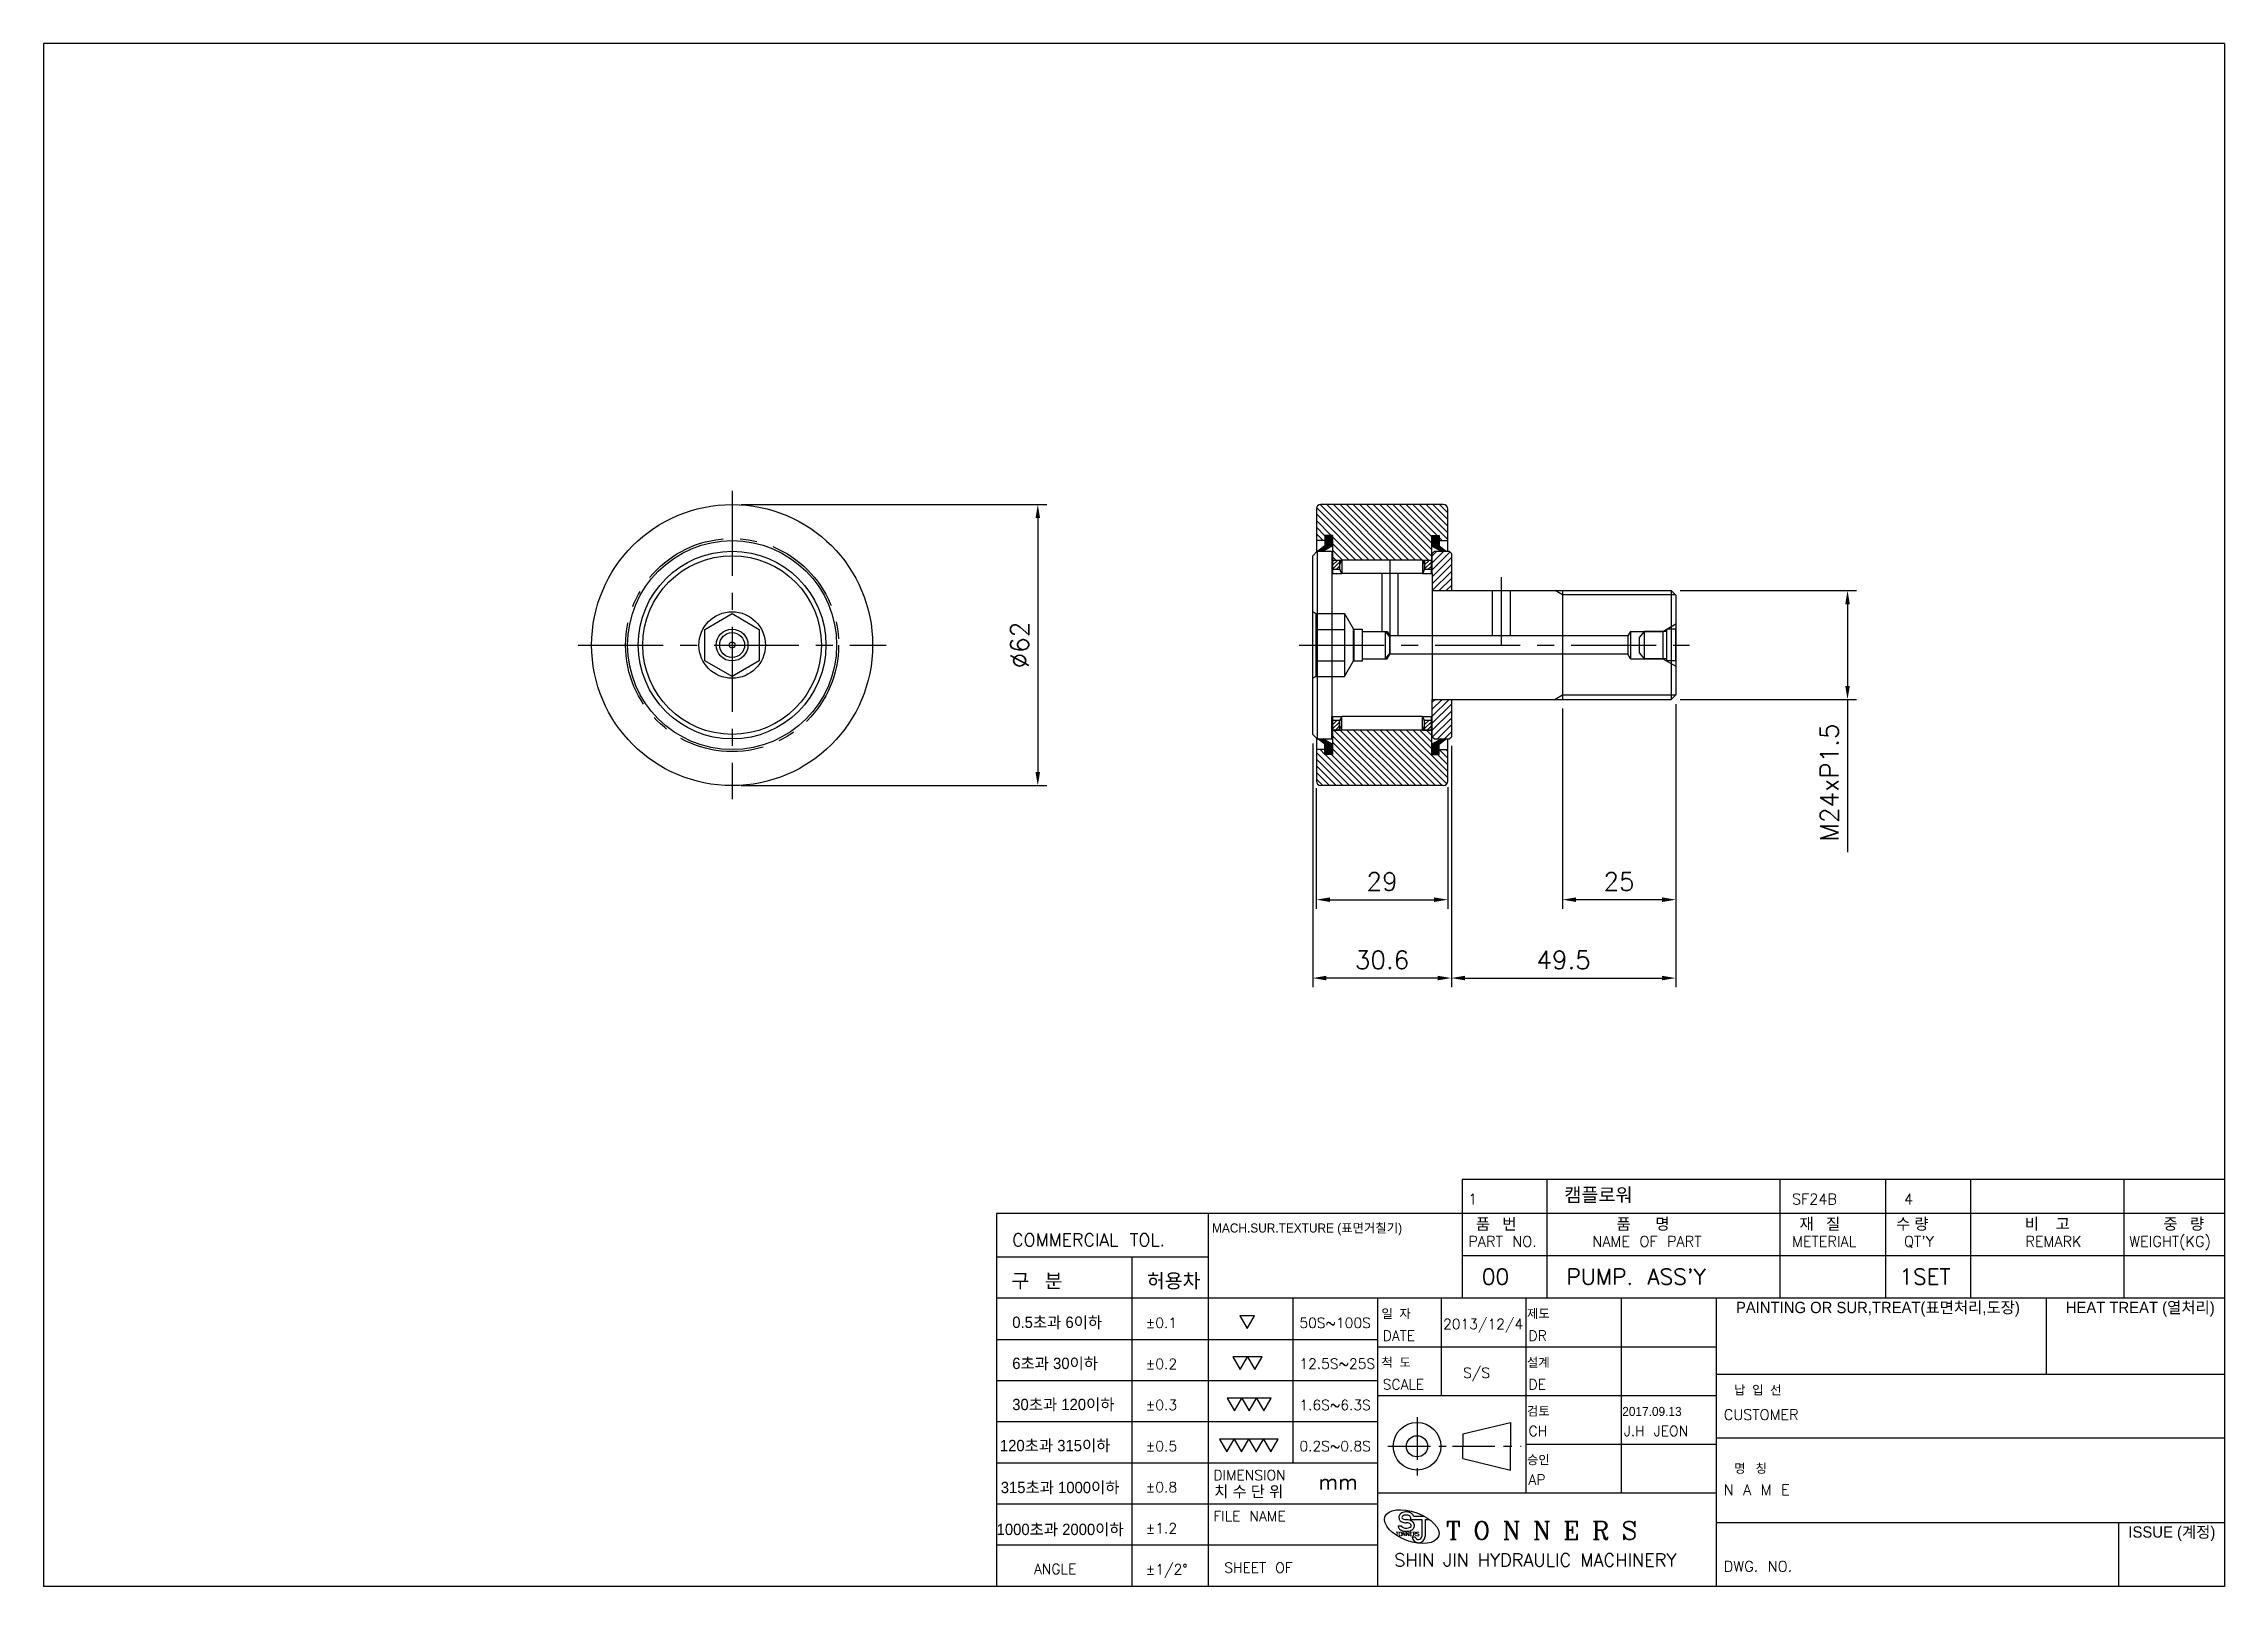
# Model space of a CAD drawing. Extents: x 2001 to 8872, y 8514 to 11880.
# Drawn here: x 5030.7 to 5511.8, y 8514.2 to 8854.4 of the extents above; entities that cross this region are included whole.
import ezdxf

# ---------------------------------------------------------------- set-up
doc = ezdxf.new("R2010")
doc.units = 0
doc.header["$LTSCALE"] = 15
doc.header["$MEASUREMENT"] = 0
doc.linetypes.add('CENTER', pattern=[2, 1.25, -0.25, 0.25, -0.25])
doc.linetypes.add('PHANTOM2', pattern=[31.75, 15.875, -3.175, 3.175, -3.175, 3.175, -3.175])
for name, color, linetype in [('1', 1, 'CENTER'), ('3', 3, 'Continuous'), ('4', 4, 'Continuous'), ('DXF0', 7, 'Continuous'), ('DXF1', 7, 'Continuous'), ('DXF4', 7, 'Continuous')]:
    doc.layers.add(name, color=color, linetype=linetype)
doc.styles.add('HSG', font='romans.shx', dxfattribs={"bigfont": 'whgtxt.shx'})
doc.styles.add('ROMANC', font='romanc', dxfattribs={"height": 2})
doc.styles.add('ROMANS', font='txt.shx', dxfattribs={"bigfont": 'whgtxt.shx'})
doc.styles.get("Standard").update_dxf_attribs({"font": 'txt.shx'})
doc.dimstyles.new('ISO-25', dxfattribs={"dimtxt": 2.5, "dimasz": 2.5, "dimexe": 1.25, "dimexo": 0.625, "dimtad": 1, "dimtoh": 1, "dimdsep": 46, "dimtxsty": 'Standard', "dimcen": 2.5, "dimclrt": 6, "dimadec": 0, "dimazin": 0, "dimtfac": 1, "dimtmove": 0, "dimatfit": 3, "dimfxl": 1, "dimarcsym": 0})

msp = doc.modelspace()

# ---------------------------------------------------------------- texts
for s, height, p in [('1', 2.3354, (5345.02136, 8598.46638)), ('SF24B', 2.3354, (5416.43187, 8598.46638)), ('4', 2.3354, (5441.13437, 8598.46638)), ('COMMERCIAL TOL.', 2.8024805, (5244.37862, 8589.22782)), ('PART NO.', 2.3354, (5345.02136, 8589.12478)), ('NAME OF PART', 2.3354004, (5372.37649, 8589.12478)), ('METERIAL', 2.3354, (5416.43187, 8589.12478)), ("QT'Y", 2.3354, (5441.13437, 8589.12478)), ('REMARK', 2.3354, (5467.91156, 8589.12478)), ('WEIGHT(KG)', 2.3354, (5490.8268, 8589.12478)), ('00', 3.503101, (5348.00106, 8580.77124)), ("PUMP. ASS'Y", 3.5031007, (5366.68426, 8580.77124)), ('1SET', 3.503101, (5440.12744, 8580.77124)), ('%%P0.1', 2.241984, (5273.84347, 8571.21772)), ('50S~100S', 2.241984, (5307.74195, 8571.21772)), ('DATE', 2.241984, (5326.13961, 8568.38657)), ('2013/12/4', 2.241984, (5339.45197, 8570.94806)), ('DR', 2.241984, (5358.30218, 8568.38657)), ('%%P0.2', 2.241984, (5273.84347, 8562.15637)), ('12.5S~25S', 2.241984, (5307.74195, 8562.20308)), ('SCALE', 2.241984, (5326.13961, 8557.64373)), ('S/S', 2.241984, (5343.85233, 8560.20522)), ('DE', 2.241984, (5358.30218, 8557.64373)), ('%%P0.3', 2.241984, (5273.84347, 8553.09501)), ('1.6S~6.3S', 2.241984, (5307.74195, 8553.09501)), ('CUSTOMER', 2.3354, (5401.37819, 8550.92354)), ('%%P0.5', 2.241984, (5273.84347, 8544.03366)), ('0.2S~0.8S', 2.241984, (5307.74195, 8544.03366)), ('CH', 2.241984, (5358.30218, 8547.36797)), ('J.H JEON', 2.241984, (5379.32078, 8547.36797)), ('%%P0.8', 2.241984, (5273.84347, 8534.97231)), ('DIMENSION', 2.241984, (5288.77321, 8537.63605)), ('mm', 3.362977, (5311.95988, 8535.56746)), ('AP', 2.241984, (5358.30218, 8536.62513)), ('N A M E', 2.3354, (5401.37819, 8534.34833)), ('FILE NAME', 2.241984, (5288.77321, 8528.57469)), ('%%P1.2', 2.241984, (5273.84347, 8525.91095)), ('ANGLE', 2.241984, (5249.18993, 8516.94024)), ('%%P1/2%%D', 2.241984, (5273.84347, 8516.8496)), ('SHEET OF', 2.241984, (5291.1787, 8517.22352)), ('DWG. NO.', 2.3354, (5401.37819, 8517.46617))]:
    msp.add_text(s, height=height).set_placement(p)
at = {"linetype": 'Continuous', "style": 'ROMANC'}
msp.add_text('T O N N E R S', height=4.0019617, dxfattribs=at).set_placement((5340.0815, 8524.54436))
at = {"layer": '3'}
for s, height, style, p in [('TONNERS', 0.851079, 'ROMANS', (5329.0568, 8525.34322)), ('SHIN JIN HYDRAULIC MACHINERY', 2.8655859, 'HSG', (5328.66849, 8518.60087))]:
    msp.add_text(s, height=height, dxfattribs=dict(at, style=style)).set_placement(p)
at = {"layer": '3', "color": 7, "attachment_point": 4}
for s, insert, char_height in [('\\f굴림|b0|i0|c129|p2;MACH.SUR.TEXTURE (표면거칠기)', (5288.47755, 8592.95327), 2.0007), ('\\f굴림|b0|i0|c129|p2;품   번', (5346.66201, 8594.0306), 2.500875), ('\\f굴림|b0|i0|c129|p2;품      명', (5377.69683, 8594.0306), 2.500875), ('\\f굴림|b0|i0|c129|p2;재   질', (5418.07949, 8594.0306), 2.500875), ('\\f굴림|b0|i0|c129|p2;수 량', (5439.39438, 8594.0306), 2.500875), ('\\f굴림|b0|i0|c129|p2;비    고', (5467.81424, 8594.0306), 2.500875), ('\\f굴림|b0|i0|c129|p2;중   량', (5498.36558, 8594.0306), 2.500875), ('\\f굴림|b0|i0|c129|p2;허용차', (5274.12834, 8581.42748), 3.1260938), ('\\f굴림|b0|i0|c129|p2;구   분', (5244.23521, 8581.42748), 3.1260938), ('\\f굴림|b0|i0|c129|p2;0.5초과 6이하', (5244.39693, 8572.32278), 2.500875), ('\\f굴림|b0|i0|c129|p2;일  자', (5325.84395, 8574.27007), 2.0007), ('\\f굴림|b0|i0|c129|p2;제도', (5357.96, 8574.27007), 2.0007), ('\\f굴림|b0|i0|c129|p2;PAINTING OR SUR,TREAT(표면처리,도장)', (5404.06708, 8575.34739), 2.500875), ('\\f굴림|b0|i0|c129|p2;HEAT TREAT (열처리)', (5476.83137, 8575.34739), 2.500875), ('\\f굴림|b0|i0|c129|p2;6초과 30이하', (5244.39693, 8563.26142), 2.500875), ('\\f굴림|b0|i0|c129|p2;척  도', (5325.84395, 8563.52722), 2.0007), ('\\f굴림|b0|i0|c129|p2;설계', (5357.96, 8563.52722), 2.0007), ('\\f굴림|b0|i0|c129|p2;30초과 120이하', (5244.39693, 8554.20007), 2.500875), ('\\f굴림|b0|i0|c129|p2;납  입  선', (5403.66779, 8557.45518), 2.0007), ('\\f굴림|b0|i0|c129|p2;검토', (5357.96, 8552.78438), 2.0007), ('{\\fGulim|b0|i0|c129|p2;2017.09.13}', (5378.9786, 8552.78438), 2.0007), ('\\f굴림|b0|i0|c129|p2;120초과 315이하', (5241.67799, 8545.13871), 2.500875), ('\\f굴림|b0|i0|c129|p2;승인', (5357.96, 8542.04154), 2.0007), ('\\f굴림|b0|i0|c129|p2;명   칭', (5403.66779, 8540.16139), 2.0007), ('\\f굴림|b0|i0|c129|p2;315초과 1000이하', (5241.85926, 8535.89625), 2.500875), ('\\f굴림|b0|i0|c129|p2;치 수 단 위', (5288.92979, 8534.99072), 2.500875), ('\\f굴림|b0|i0|c129|p2;1000초과 2000이하', (5240.95029, 8526.65379), 2.500875), ('\\f굴림|b0|i0|c129|p2;ISSUE (계정)', (5490.64754, 8525.8369), 2.500875)]:
    msp.add_mtext(s, dxfattribs=dict(at, insert=insert, char_height=char_height))
at = {"layer": '4', "color": 6, "linetype": 'PHANTOM2', "insert": (5366.19412, 8602.06237), "char_height": 3, "width": 15.955526, "attachment_point": 1}
msp.add_mtext('캠플로워', dxfattribs=at)

# ---------------------------------------------------------------- blocks, each defined once
blk = doc.blocks.new('*D368')
at = {"layer": '4', "color": 4, "linetype": 'PHANTOM2', "lineweight": -2, "transparency": 16777216}
for p, q in [((5184.59, 8752.8), (5252.03, 8752.8)), ((5250.03, 8749.8), (5250.03, 8693.8)), ((5184.59, 8690.8), (5252.03, 8690.8))]:
    blk.add_line(p, q, dxfattribs=at)
at = {"layer": '4', "color": 4, "linetype": 'PHANTOM2', "transparency": 16777216}
for points in [[(5249.53, 8749.8), (5250.53, 8749.8), (5250.03, 8752.8)], [(5249.53, 8693.8), (5250.53, 8693.8), (5250.03, 8690.8)]]:
    blk.add_solid(points, dxfattribs=at)
at = {"layer": 'Defpoints', "color": 0, "linetype": 'PHANTOM2', "transparency": 16777216}
for p in [(5182.59, 8752.8), (5182.59, 8690.8), (5250.03, 8690.8)]:
    blk.add_point(p, dxfattribs=at)
at = {"layer": '4', "color": 7, "linetype": 'PHANTOM2', "transparency": 16777216, "insert": (5246.03, 8721.8), "char_height": 4, "attachment_point": 5, "rotation": 90}
blk.add_mtext('%%C62', dxfattribs=at)
blk = doc.blocks.new('*D369')
at = {"layer": '4', "color": 4, "linetype": 'PHANTOM2', "lineweight": -2, "transparency": 16777216}
for p, q in [((5311.48, 8690.26), (5311.48, 8663.65)), ((5340.48, 8690.49), (5340.48, 8663.65)), ((5314.48, 8665.65), (5337.48, 8665.65))]:
    blk.add_line(p, q, dxfattribs=at)
at = {"layer": '4', "color": 4, "linetype": 'PHANTOM2', "transparency": 16777216}
for points in [[(5314.48, 8666.15), (5314.48, 8665.15), (5311.48, 8665.65)], [(5337.48, 8666.15), (5337.48, 8665.15), (5340.48, 8665.65)]]:
    blk.add_solid(points, dxfattribs=at)
at = {"layer": 'Defpoints', "color": 0, "linetype": 'PHANTOM2', "transparency": 16777216}
for p in [(5311.48, 8692.26), (5340.48, 8692.49), (5340.48, 8665.65)]:
    blk.add_point(p, dxfattribs=at)
at = {"layer": '4', "color": 7, "linetype": 'PHANTOM2', "transparency": 16777216, "insert": (5325.98, 8669.65), "char_height": 4, "attachment_point": 5}
blk.add_mtext('29', dxfattribs=at)
blk = doc.blocks.new('*D370')
at = {"layer": '4', "color": 4, "linetype": 'PHANTOM2', "lineweight": -2, "transparency": 16777216}
for p, q in [((5310.68, 8700.1), (5310.68, 8646.37)), ((5341.28, 8699.6), (5341.28, 8646.37)), ((5338.28, 8648.37), (5313.68, 8648.37))]:
    blk.add_line(p, q, dxfattribs=at)
at = {"layer": '4', "color": 4, "linetype": 'PHANTOM2', "transparency": 16777216}
for points in [[(5313.68, 8648.87), (5313.68, 8647.87), (5310.68, 8648.37)], [(5338.28, 8648.87), (5338.28, 8647.87), (5341.28, 8648.37)]]:
    blk.add_solid(points, dxfattribs=at)
at = {"layer": 'Defpoints', "color": 0, "linetype": 'PHANTOM2', "transparency": 16777216}
for p in [(5310.68, 8702.1), (5341.28, 8701.6), (5310.68, 8648.37)]:
    blk.add_point(p, dxfattribs=at)
at = {"layer": '4', "color": 7, "linetype": 'PHANTOM2', "transparency": 16777216, "insert": (5325.98, 8652.37), "char_height": 4, "attachment_point": 5}
blk.add_mtext('30.6', dxfattribs=at)
blk = doc.blocks.new('*D371')
at = {"layer": '4', "color": 4, "linetype": 'PHANTOM2', "lineweight": -2, "transparency": 16777216}
for p, q in [((5390.78, 8708.8), (5390.78, 8646.37)), ((5341.28, 8699.6), (5341.28, 8646.37)), ((5344.28, 8648.37), (5387.78, 8648.37))]:
    blk.add_line(p, q, dxfattribs=at)
at = {"layer": '4', "color": 4, "linetype": 'PHANTOM2', "transparency": 16777216}
for points in [[(5344.28, 8648.87), (5344.28, 8647.87), (5341.28, 8648.37)], [(5387.78, 8648.87), (5387.78, 8647.87), (5390.78, 8648.37)]]:
    blk.add_solid(points, dxfattribs=at)
at = {"layer": 'Defpoints', "color": 0, "linetype": 'PHANTOM2', "transparency": 16777216}
for p in [(5390.78, 8710.8), (5341.28, 8701.6), (5390.78, 8648.37)]:
    blk.add_point(p, dxfattribs=at)
at = {"layer": '4', "color": 7, "linetype": 'PHANTOM2', "transparency": 16777216, "insert": (5366.03, 8652.37), "char_height": 4, "attachment_point": 5}
blk.add_mtext('49.5', dxfattribs=at)
blk = doc.blocks.new('*D372')
at = {"layer": '4', "color": 4, "linetype": 'PHANTOM2', "lineweight": -2, "transparency": 16777216}
for p, q in [((5390.78, 8708.8), (5390.78, 8663.65)), ((5365.78, 8707.8), (5365.78, 8663.65)), ((5387.78, 8665.65), (5368.78, 8665.65))]:
    blk.add_line(p, q, dxfattribs=at)
at = {"layer": '4', "color": 4, "linetype": 'PHANTOM2', "transparency": 16777216}
for points in [[(5368.78, 8666.15), (5368.78, 8665.15), (5365.78, 8665.65)], [(5387.78, 8666.15), (5387.78, 8665.15), (5390.78, 8665.65)]]:
    blk.add_solid(points, dxfattribs=at)
at = {"layer": 'Defpoints', "color": 0, "linetype": 'PHANTOM2', "transparency": 16777216}
for p in [(5365.78, 8709.8), (5390.78, 8710.8), (5365.78, 8665.65)]:
    blk.add_point(p, dxfattribs=at)
at = {"layer": '4', "color": 7, "linetype": 'PHANTOM2', "transparency": 16777216, "insert": (5378.28, 8669.65), "char_height": 4, "attachment_point": 5}
blk.add_mtext('25', dxfattribs=at)
blk = doc.blocks.new('*D373')
at = {"layer": '4', "color": 4, "linetype": 'PHANTOM2', "lineweight": -2, "transparency": 16777216}
for p, q in [((5391.78, 8733.8), (5430.68, 8733.8)), ((5428.68, 8730.8), (5428.68, 8712.8)), ((5391.78, 8709.8), (5430.68, 8709.8)), ((5428.68, 8709.8), (5428.68, 8676.13))]:
    blk.add_line(p, q, dxfattribs=at)
at = {"layer": '4', "color": 4, "linetype": 'PHANTOM2', "transparency": 16777216}
for points in [[(5428.18, 8730.8), (5429.18, 8730.8), (5428.68, 8733.8)], [(5428.18, 8712.8), (5429.18, 8712.8), (5428.68, 8709.8)]]:
    blk.add_solid(points, dxfattribs=at)
at = {"layer": 'Defpoints', "color": 0, "linetype": 'PHANTOM2', "transparency": 16777216}
for p in [(5389.78, 8733.8), (5389.78, 8709.8), (5428.68, 8709.8)]:
    blk.add_point(p, dxfattribs=at)
at = {"layer": '4', "color": 7, "linetype": 'PHANTOM2', "transparency": 16777216, "insert": (5424.68, 8691.46), "char_height": 4, "attachment_point": 5, "rotation": 90}
blk.add_mtext('M24xP1.5', dxfattribs=at)

# ---------------------------------------------------------------- dimensions: what is measured, and where the dimension line sits
at = {"layer": '4', "color": 6, "linetype": 'PHANTOM2'}
for base, p1, p2, text, picture, middle in [((5250.02802, 8690.79742), (5182.59297, 8752.79742), (5182.59297, 8690.79742), '%%C<>', '*D368', (5246.02802, 8721.79742)), ((5428.6767, 8709.79742), (5389.7848, 8733.79742), (5389.7848, 8709.79742), 'M24xP1.5', '*D373', (5424.6767, 8691.46409))]:
    dim = msp.add_linear_dim(base=base, p1=p1, p2=p2, angle=90, text=text, dimstyle='ISO-25', override={"dimtxt": 4, "dimasz": 3, "dimexe": 2, "dimexo": 2, "dimgap": 2, "dimtoh": 0, "dimcen": 0, "dimclrd": 4, "dimclre": 4, "dimclrt": 7, "dimfxl": 0.5}, dxfattribs=at)
    dim.commit()
    dim.dimension.update_dxf_attribs({"geometry": picture, "text_midpoint": middle})
for base, p1, p2, picture, middle in [((5390.7848, 8648.37095), (5341.2848, 8701.59742), (5390.7848, 8710.79742), '*D371', (5366.0348, 8652.37095)), ((5365.7848, 8665.65157), (5390.7848, 8710.79742), (5365.7848, 8709.79742), '*D372', (5378.2848, 8669.65157)), ((5310.6848, 8648.37095), (5341.2848, 8701.59742), (5310.6848, 8702.09742), '*D370', (5325.9848, 8652.37095)), ((5340.4848, 8665.65157), (5311.4848, 8692.25877), (5340.4848, 8692.48585), '*D369', (5325.9848, 8669.65157))]:
    dim = msp.add_linear_dim(base=base, p1=p1, p2=p2, dimstyle='ISO-25', override={"dimtxt": 4, "dimasz": 3, "dimexe": 2, "dimexo": 2, "dimgap": 2, "dimtoh": 0, "dimcen": 0, "dimclrd": 4, "dimclre": 4, "dimclrt": 7, "dimfxl": 0.5}, dxfattribs=at)
    dim.commit()
    dim.dimension.update_dxf_attribs({"geometry": picture, "text_midpoint": middle})

# ---------------------------------------------------------------- linework, layer by layer
at = {"color": 6}
for p, q in [((5030.68577, 8854.42452), (5030.68577, 8514.22452)), ((5511.82577, 8854.42452), (5030.68577, 8854.42452)), ((5511.82577, 8854.42452), (5511.82577, 8514.22452)), ((5343.67693, 8603.93062), (5343.67693, 8577.74741)), ((5511.82577, 8603.93062), (5343.67693, 8603.93062)), ((5362.36014, 8603.93062), (5362.36014, 8577.74741)), ((5413.73895, 8603.93062), (5413.73895, 8577.74741)), ((5437.09295, 8603.93062), (5437.09295, 8577.74741)), ((5455.77616, 8603.93062), (5455.77616, 8577.74741)), ((5489.63946, 8603.93062), (5489.63946, 8577.74741)), ((5511.82577, 8596.43062), (5343.67693, 8596.43062)), ((5511.82577, 8587.08902), (5343.67693, 8587.08902)), ((5511.82577, 8577.74741), (5287.62732, 8577.74741)), ((5306.31053, 8577.74741), (5306.31053, 8541.40858)), ((5357.68934, 8577.74741), (5357.68934, 8534.77605)), ((5324.99373, 8568.59264), (5287.62732, 8568.59264)), ((5399.72654, 8567.00457), (5324.99373, 8567.00457)), ((5324.99373, 8559.53129), (5287.62732, 8559.53129)), ((5511.82577, 8560.93253), (5399.72654, 8560.93253)), ((5399.72654, 8556.26173), (5324.99373, 8556.26173)), ((5324.99373, 8550.46994), (5287.62732, 8550.46994)), ((5399.72654, 8545.51889), (5357.68934, 8545.51889)), ((5511.82577, 8546.92013), (5399.72654, 8546.92013)), ((5324.99373, 8541.40858), (5287.62732, 8541.40858)), ((5324.99373, 8532.34723), (5287.62732, 8532.34723)), ((5399.72654, 8534.77605), (5324.99373, 8534.77605)), ((5511.82577, 8528.23692), (5399.72654, 8528.23692)), ((5324.99373, 8523.28588), (5287.62732, 8523.28588)), ((5511.82577, 8514.22452), (5030.68577, 8514.22452))]:
    msp.add_line(p, q, dxfattribs=at)
at = {"color": 5}
for p, q in [((5511.82577, 8596.43062), (5240.91931, 8596.43062)), ((5240.91931, 8596.43062), (5240.91931, 8514.22452)), ((5287.62732, 8596.43062), (5287.62732, 8514.22452)), ((5270.81244, 8586.80877), (5270.81244, 8514.22452)), ((5324.99373, 8577.74741), (5324.99373, 8514.22452)), ((5339.00613, 8577.74741), (5339.00613, 8556.26173)), ((5378.70794, 8577.74741), (5378.70794, 8534.77605)), ((5399.72654, 8577.74741), (5399.72654, 8514.22452)), ((5472.49083, 8577.74741), (5472.49083, 8560.93253)), ((5488.47176, 8528.23692), (5488.47176, 8514.22452))]:
    msp.add_line(p, q, dxfattribs=at)
for p, q in [((5343.84155, 8547.84121), (5354.35085, 8550.37063)), ((5354.35085, 8550.37063), (5354.35085, 8545.11598)), ((5343.84155, 8547.84121), (5343.84155, 8545.11598)), ((5343.84155, 8542.39075), (5343.84155, 8545.11598)), ((5354.35085, 8539.86133), (5354.35085, 8545.11598)), ((5343.84155, 8542.39075), (5354.35085, 8539.86133))]:
    msp.add_line(p, q)
at = {"color": 1, "linetype": 'CENTER'}
msp.add_circle((5182.59297, 8721.79742), 23.5, dxfattribs=at)
for radius in [5.25465, 2.3354]:
    msp.add_circle((5333.695, 8545.11598), radius)
at = {"layer": '1', "ltscale": 0.5}
for p, q in [((5333.695, 8551.53833), (5333.695, 8538.69363)), ((5327.27264, 8545.11598), (5340.11735, 8545.11598)), ((5341.50615, 8545.11598), (5356.68625, 8545.11598))]:
    msp.add_line(p, q, dxfattribs=at)
at = {"layer": '3'}
for p, q in [((5329.5165, 8527.56098), (5330.21057, 8527.56098)), ((5332.26132, 8529.44837), (5332.26132, 8529.00223)), ((5332.26132, 8529.00223), (5334.77401, 8529.00223)), ((5332.91738, 8529.68854), (5335.31319, 8529.68854)), ((5334.77401, 8529.00223), (5334.77401, 8525.22951)), ((5335.46032, 8529.00223), (5335.46032, 8525.22951)), ((5335.46032, 8529.00223), (5336.39448, 8529.00223)), ((5332.61047, 8525.13623), (5333.30306, 8525.13623))]:
    msp.add_line(p, q, dxfattribs=at)
for radius, start, end in [(1.42935, 185.9808333, 357.7687171), (0.74404, 191.5466927, 355.7106469)]:
    msp.add_arc((5334.03205, 8525.28516), radius, start, end, dxfattribs=at)
msp.add_ellipse((5332.53272, 8527.40084), major_axis=(-5.91177, 2.15171), ratio=0.515151515, dxfattribs=at)
for centre, major_axis, ratio, start_param, end_param in [((5331.31764, 8527.64677), (1.11855, 0), 0.536875492, 3.284940222, 7.853981634), ((5331.31764, 8529.44837), (-0.94368, 0), 0.545454545, 3.141592654, 7.854486067)]:
    msp.add_ellipse(centre, major_axis=major_axis, ratio=ratio, start_param=start_param, end_param=end_param, dxfattribs=at)
for points, knots in [([(5332.91738, 8529.68854), (5332.9138, 8529.70271), (5332.90991, 8529.71674), (5332.86888, 8529.85254), (5332.8103, 8529.9609), (5332.6738, 8530.144), (5332.59604, 8530.21964), (5332.43277, 8530.34732), (5332.34696, 8530.39956), (5332.08146, 8530.5315), (5331.89354, 8530.58688), (5331.50759, 8530.6502), (5331.30961, 8530.65741), (5330.91896, 8530.62421), (5330.72654, 8530.58417), (5330.41099, 8530.46611), (5330.28307, 8530.40183), (5330.0691, 8530.24732), (5329.97962, 8530.16552), (5329.83775, 8529.98006), (5329.7818, 8529.88242), (5329.70776, 8529.6714), (5329.68766, 8529.56012), (5329.68766, 8529.44837), (5329.68766, 8529.34892), (5329.70348, 8529.24974), (5329.76058, 8529.06642), (5329.80143, 8528.98235), (5329.89699, 8528.83336), (5329.95158, 8528.7682), (5330.1239, 8528.5981), (5330.25074, 8528.51521), (5330.51443, 8528.38548), (5330.65218, 8528.33883), (5330.93488, 8528.2733), (5331.07989, 8528.25464), (5331.25628, 8528.24791), (5331.28696, 8528.24731), (5331.31764, 8528.2473)], [3.279620211, 3.279620211, 3.279620211, 3.279620211, 3.304946859, 3.304946859, 3.527799079, 3.527799079, 3.750651299, 3.750651299, 3.973503518, 3.973503518, 4.420215614, 4.420215614, 4.86692771, 4.86692771, 5.313639805, 5.313639805, 5.636260602, 5.636260602, 5.887868575, 5.887868575, 6.094097634, 6.094097634, 6.283185307, 6.283185307, 6.283185307, 6.451457966, 6.451457966, 6.619730625, 6.619730625, 6.788003285, 6.788003285, 7.120051115, 7.120051115, 7.452098946, 7.452098946, 7.784146776, 7.784146776, 7.853987352, 7.853987352, 7.853987352, 7.853987352]), ([(5329.5165, 8527.56098), (5329.52293, 8527.48631), (5329.53757, 8527.41285), (5329.58913, 8527.24746), (5329.63199, 8527.15922), (5329.73272, 8527.00218), (5329.79047, 8526.93312), (5329.97371, 8526.75196), (5330.10988, 8526.66223), (5330.3959, 8526.5202), (5330.54664, 8526.46813), (5330.85783, 8526.39362), (5331.01833, 8526.37142), (5331.42548, 8526.35112), (5331.67341, 8526.37123), (5332.08715, 8526.46608), (5332.25799, 8526.5254), (5332.54181, 8526.67437), (5332.65951, 8526.75384), (5332.84991, 8526.93561), (5332.92697, 8527.02961), (5333.0508, 8527.25193), (5333.09669, 8527.38115), (5333.13184, 8527.65498), (5333.12006, 8527.79784), (5333.04555, 8528.05737), (5332.98449, 8528.17348), (5332.84007, 8528.37066), (5332.75691, 8528.4527), (5332.58072, 8528.59204), (5332.48737, 8528.64956), (5332.19835, 8528.79489), (5331.99194, 8528.85747), (5331.62724, 8528.92069), (5331.47244, 8528.93367), (5331.31764, 8528.93363)], [6.328961173, 6.328961173, 6.328961173, 6.328961173, 6.449006084, 6.449006084, 6.614826862, 6.614826862, 6.780647639, 6.780647639, 7.107559715, 7.107559715, 7.434471791, 7.434471791, 7.761383867, 7.761383867, 8.257555806, 8.257555806, 8.628092635, 8.628092635, 8.91247393, 8.91247393, 9.134214032, 9.134214032, 9.355954135, 9.355954135, 9.577694237, 9.577694237, 9.79943434, 9.79943434, 10.021174442, 10.021174442, 10.242914545, 10.242914545, 10.683239088, 10.683239088, 10.995567858, 10.995567858, 10.995567858, 10.995567858])]:
    msp.add_open_spline(points, degree=3, knots=knots, dxfattribs=at)
at = {"layer": '4', "color": 5}
for p, q in [((5287.62732, 8586.80877), (5240.91931, 8586.80877)), ((5287.62732, 8577.74741), (5240.91931, 8577.74741)), ((5287.62732, 8568.59264), (5240.91931, 8568.59264)), ((5287.62732, 8559.53129), (5240.91931, 8559.53129)), ((5287.62732, 8550.46994), (5240.91931, 8550.46994)), ((5287.62732, 8541.40858), (5240.91931, 8541.40858)), ((5287.62732, 8532.34723), (5240.91931, 8532.34723)), ((5287.62732, 8523.28588), (5240.91931, 8523.28588))]:
    msp.add_line(p, q, dxfattribs=at)
at = {"layer": '4'}
for points in [[(5296.25354, 8571.07436), (5297.87155, 8573.87684), (5294.63553, 8573.87684)], [(5294.65393, 8562.01301), (5296.27194, 8564.81549), (5293.03592, 8564.81549)], [(5297.88995, 8562.01301), (5299.50797, 8564.81549), (5296.27194, 8564.81549)], [(5293.40978, 8552.95166), (5295.0278, 8555.75414), (5291.79177, 8555.75414)], [(5296.64581, 8552.95166), (5298.26382, 8555.75414), (5295.0278, 8555.75414)], [(5299.88183, 8552.95166), (5301.49985, 8555.75414), (5298.26382, 8555.75414)], [(5291.77337, 8543.8903), (5293.39138, 8546.69278), (5290.15536, 8546.69278)], [(5295.0094, 8543.8903), (5296.62741, 8546.69278), (5293.39138, 8546.69278)], [(5298.24542, 8543.8903), (5299.86344, 8546.69278), (5296.62741, 8546.69278)], [(5301.48145, 8543.8903), (5303.09946, 8546.69278), (5299.86344, 8546.69278)]]:
    msp.add_lwpolyline(points, close=True, dxfattribs=at)
at = {"layer": 'DXF0', "color": 3, "linetype": 'Continuous'}
for p, q in [((5319.66407, 8725.29742), (5321.6848, 8725.29742)), ((5319.66407, 8718.29742), (5319.66407, 8725.29742)), ((5319.75074, 8725.29742), (5319.75074, 8718.29742)), ((5321.6848, 8718.29742), (5321.6848, 8725.29742)), ((5321.6848, 8724.79742), (5326.6848, 8724.79742)), ((5321.6848, 8724.79742), (5327.10745, 8724.79742)), ((5326.6848, 8724.79742), (5327.6848, 8723.54742)), ((5326.6848, 8724.79742), (5326.6848, 8718.79742)), ((5327.6848, 8723.79742), (5327.6848, 8719.79742)), ((5327.6848, 8720.04742), (5327.6848, 8723.54742)), ((5380.7848, 8724.79742), (5387.91877, 8724.79742)), ((5383.7848, 8724.79742), (5382.7848, 8723.54742)), ((5382.7848, 8720.04742), (5382.7848, 8723.54742)), ((5388.7848, 8724.79742), (5383.7848, 8724.79742)), ((5383.7848, 8724.79742), (5383.7848, 8718.79742)), ((5387.91877, 8724.79742), (5387.91877, 8718.79742)), ((5390.7848, 8725.29742), (5388.7848, 8725.29742)), ((5388.7848, 8718.29742), (5388.7848, 8725.29742)), ((5390.7848, 8718.29742), (5390.7848, 8725.29742)), ((5319.66407, 8718.29742), (5321.6848, 8718.29742)), ((5321.6848, 8718.79742), (5326.6848, 8718.79742)), ((5321.6848, 8718.79742), (5326.6848, 8718.79742)), ((5321.6848, 8718.79742), (5327.10745, 8718.79742)), ((5327.6848, 8720.04742), (5326.6848, 8718.79742)), ((5380.7848, 8718.79742), (5387.91877, 8718.79742)), ((5382.7848, 8720.04742), (5383.7848, 8718.79742)), ((5388.7848, 8718.79742), (5383.7848, 8718.79742)), ((5388.7848, 8718.79742), (5383.7848, 8718.79742)), ((5390.7848, 8718.29742), (5388.7848, 8718.29742))]:
    msp.add_line(p, q, dxfattribs=at)
for radius in [3.5, 2.75, 0.67]:
    msp.add_circle((5182.59297, 8721.79742), radius, dxfattribs=at)
at = {"layer": 'DXF1', "color": 3, "linetype": 'CENTER'}
for p, q in [((5182.59297, 8755.79742), (5182.59297, 8687.79742)), ((5327.6848, 8740.54742), (5327.6848, 8721.79742)), ((5352.2848, 8736.79742), (5352.2848, 8721.79742)), ((5148.59297, 8721.79742), (5216.59297, 8721.79742)), ((5307.6848, 8721.79742), (5393.7848, 8721.79742))]:
    msp.add_line(p, q, dxfattribs=at)
at = {"layer": 'DXF1', "color": 4, "linetype": 'Continuous'}
for p, q in [((5311.53847, 8752.12062), (5323.11167, 8740.54742)), ((5312.3344, 8752.78604), (5324.57302, 8740.54742)), ((5313.78438, 8752.79742), (5326.03438, 8740.54742)), ((5315.24573, 8752.79742), (5327.49573, 8740.54742)), ((5316.70709, 8752.79742), (5328.95709, 8740.54742)), ((5318.16844, 8752.79742), (5330.41844, 8740.54742)), ((5319.62979, 8752.79742), (5331.87979, 8740.54742)), ((5321.09115, 8752.79742), (5333.34115, 8740.54742)), ((5322.5525, 8752.79742), (5334.8025, 8740.54742)), ((5324.01386, 8752.79742), (5336.26386, 8740.54742)), ((5325.47521, 8752.79742), (5336.8848, 8741.38783)), ((5326.93656, 8752.79742), (5336.8848, 8742.84918)), ((5328.39792, 8752.79742), (5336.8848, 8744.31054)), ((5329.85927, 8752.79742), (5336.8848, 8745.77189)), ((5331.32063, 8752.79742), (5338.17063, 8745.94742)), ((5332.78198, 8752.79742), (5340.4848, 8745.0946)), ((5334.24333, 8752.79742), (5340.4848, 8746.55595)), ((5335.70469, 8752.79742), (5340.4848, 8748.01731)), ((5337.16604, 8752.79742), (5340.4848, 8749.47866)), ((5338.6274, 8752.79742), (5340.4848, 8750.94001)), ((5311.4848, 8750.71293), (5321.65032, 8740.54742)), ((5311.4848, 8749.25158), (5314.78896, 8745.94742)), ((5311.4848, 8747.79023), (5313.3848, 8745.89023)), ((5311.4848, 8746.32887), (5312.96625, 8744.84742)), ((5311.4848, 8744.86752), (5311.5049, 8744.84742)), ((5311.85154, 8742.49742), (5311.93109, 8742.57697)), ((5312.15206, 8742.49742), (5313.15051, 8743.49587)), ((5312.45258, 8742.49742), (5315.0848, 8745.12964)), ((5312.7531, 8742.49742), (5315.0848, 8744.82912)), ((5313.16378, 8742.60758), (5315.0848, 8744.5286)), ((5313.3848, 8744.3312), (5315.00102, 8745.94742)), ((5313.3848, 8744.63172), (5314.7005, 8745.94742)), ((5313.3848, 8744.93224), (5314.39998, 8745.94742)), ((5313.3848, 8745.23276), (5314.09946, 8745.94742)), ((5313.3848, 8745.53328), (5313.79894, 8745.94742)), ((5313.3848, 8745.8338), (5313.49842, 8745.94742)), ((5313.3848, 8744.03068), (5315.0848, 8745.73068)), ((5313.3848, 8743.73016), (5315.0848, 8745.43016)), ((5313.83806, 8742.98134), (5315.0848, 8744.22808)), ((5314.51234, 8743.3551), (5315.0848, 8743.92756)), ((5315.0848, 8745.65158), (5320.18896, 8740.54742)), ((5315.0848, 8744.19023), (5318.72761, 8740.54742)), ((5315.0848, 8742.72887), (5317.26625, 8740.54742)), ((5336.8848, 8744.27453), (5338.55769, 8745.94742)), ((5336.8848, 8744.57505), (5338.25717, 8745.94742)), ((5336.8848, 8744.87557), (5337.95665, 8745.94742)), ((5336.8848, 8745.17609), (5337.65613, 8745.94742)), ((5336.8848, 8745.47661), (5337.35561, 8745.94742)), ((5336.8848, 8745.77713), (5337.05509, 8745.94742)), ((5336.8848, 8743.974), (5338.5848, 8745.674)), ((5336.8848, 8743.67348), (5338.5848, 8745.37348)), ((5337.0648, 8739.94022), (5339.622, 8742.49742)), ((5337.0648, 8741.47818), (5338.08404, 8742.49742)), ((5337.07746, 8743.56563), (5338.5848, 8745.07296)), ((5337.27081, 8743.45845), (5338.5848, 8744.77244)), ((5337.46416, 8743.35128), (5338.5848, 8744.47192)), ((5337.6575, 8743.2441), (5338.5848, 8744.1714)), ((5337.85085, 8743.13693), (5338.5848, 8743.87088)), ((5338.04419, 8743.02976), (5338.643, 8743.62856)), ((5338.23754, 8742.92258), (5338.81438, 8743.49942)), ((5338.43089, 8742.81541), (5338.98576, 8743.37028)), ((5338.5848, 8745.53324), (5339.27063, 8744.84742)), ((5338.62423, 8742.70824), (5339.15713, 8743.24113)), ((5338.81758, 8742.60106), (5339.32851, 8743.11199)), ((5339.01446, 8742.49742), (5339.49989, 8742.98285)), ((5339.31498, 8742.49742), (5339.67127, 8742.85371)), ((5339.6155, 8742.49742), (5339.84265, 8742.72456)), ((5339.91602, 8742.49742), (5340.01402, 8742.59542)), ((5315.0848, 8741.26752), (5315.8049, 8740.54742)), ((5315.0848, 8739.42538), (5316.13184, 8740.47242)), ((5315.0848, 8740.30573), (5315.25149, 8740.47242)), ((5315.0848, 8738.54504), (5316.5848, 8740.04504)), ((5315.86753, 8738.44742), (5316.5848, 8739.16469)), ((5335.3848, 8739.47738), (5336.37984, 8740.47242)), ((5335.3848, 8740.35773), (5335.49949, 8740.47242)), ((5335.3848, 8738.59703), (5336.8848, 8740.09703)), ((5336.11553, 8738.44742), (5336.8848, 8739.21669)), ((5337.0648, 8738.40227), (5340.97238, 8742.30984)), ((5337.0648, 8736.86431), (5341.2848, 8741.08431)), ((5337.0648, 8735.32635), (5341.2848, 8739.54635)), ((5337.07383, 8733.79742), (5341.2848, 8738.00839)), ((5338.61178, 8733.79742), (5341.2848, 8736.47044)), ((5340.14974, 8733.79742), (5341.2848, 8734.93248)), ((5337.0648, 8706.10516), (5340.75706, 8709.79742)), ((5337.0648, 8707.64312), (5339.2191, 8709.79742)), ((5337.0648, 8709.18108), (5337.68114, 8709.79742)), ((5337.0648, 8704.56721), (5341.2848, 8708.78721)), ((5315.0848, 8704.21147), (5316.02075, 8705.14742)), ((5315.0848, 8705.09181), (5315.14041, 8705.14742)), ((5315.0848, 8703.33112), (5316.5848, 8704.83112)), ((5315.75645, 8703.12242), (5316.5848, 8703.95077)), ((5335.3848, 8704.26346), (5336.26876, 8705.14742)), ((5335.3848, 8705.14381), (5335.38841, 8705.14742)), ((5335.3848, 8703.38312), (5336.8848, 8704.88312)), ((5336.00445, 8703.12242), (5336.8848, 8704.00277)), ((5337.0648, 8703.02925), (5341.2848, 8707.24925)), ((5337.11786, 8701.54436), (5341.2848, 8705.71129)), ((5338.20889, 8701.09742), (5341.2848, 8704.17333)), ((5311.88131, 8701.05538), (5311.92335, 8701.09742)), ((5312.05269, 8700.92624), (5312.22387, 8701.09742)), ((5312.22407, 8700.79709), (5312.52439, 8701.09742)), ((5312.39545, 8700.66795), (5312.82491, 8701.09742)), ((5312.56682, 8700.53881), (5313.06823, 8701.04022)), ((5312.7382, 8700.40967), (5313.26158, 8700.93305)), ((5312.90958, 8700.28052), (5313.45493, 8700.82587)), ((5313.08096, 8700.15138), (5313.64827, 8700.7187)), ((5313.25234, 8700.02224), (5313.84162, 8700.61153)), ((5313.3848, 8699.85418), (5314.03497, 8700.50435)), ((5313.3848, 8699.55366), (5314.22831, 8700.39718)), ((5313.3848, 8699.25314), (5314.42166, 8700.29)), ((5313.3848, 8698.95262), (5314.61501, 8700.18283)), ((5313.3848, 8698.6521), (5314.80835, 8700.07566)), ((5313.3848, 8698.35158), (5315.0017, 8699.96848)), ((5313.3848, 8698.05106), (5315.0848, 8699.75106)), ((5313.3848, 8697.75054), (5315.0848, 8699.45054)), ((5313.5822, 8697.64742), (5315.0848, 8699.15002)), ((5315.0848, 8701.81096), (5326.09834, 8690.79742)), ((5315.0848, 8700.34961), (5324.63699, 8690.79742)), ((5315.30969, 8703.04742), (5327.55969, 8690.79742)), ((5316.77105, 8703.04742), (5329.02105, 8690.79742)), ((5318.2324, 8703.04742), (5330.4824, 8690.79742)), ((5319.69376, 8703.04742), (5331.94376, 8690.79742)), ((5321.15511, 8703.04742), (5333.40511, 8690.79742)), ((5322.61646, 8703.04742), (5334.86646, 8690.79742)), ((5324.07782, 8703.04742), (5336.32782, 8690.79742)), ((5325.53917, 8703.04742), (5337.78917, 8690.79742)), ((5327.00053, 8703.04742), (5339.25053, 8690.79742)), ((5328.46188, 8703.04742), (5340.29627, 8691.21303)), ((5329.92323, 8703.04742), (5340.4848, 8692.48585)), ((5331.38459, 8703.04742), (5340.4848, 8693.94721)), ((5332.84594, 8703.04742), (5336.8848, 8699.00856)), ((5334.3073, 8703.04742), (5336.8848, 8700.46992)), ((5335.76865, 8703.04742), (5336.8848, 8701.93127)), ((5336.8848, 8698.29491), (5339.68731, 8701.09742)), ((5336.8848, 8698.59543), (5339.38679, 8701.09742)), ((5336.8848, 8698.89595), (5339.08627, 8701.09742)), ((5336.8848, 8699.19647), (5338.51362, 8700.82529)), ((5336.8848, 8699.49699), (5337.83934, 8700.45153)), ((5336.8848, 8699.79751), (5337.16506, 8700.07777)), ((5336.8848, 8697.99439), (5338.5848, 8699.69439)), ((5336.8848, 8697.69387), (5338.5848, 8699.39387)), ((5337.13887, 8697.64742), (5338.5848, 8699.09335)), ((5339.51009, 8700.61967), (5339.98783, 8701.09742)), ((5339.74684, 8701.09742), (5341.2848, 8702.63538)), ((5311.4848, 8698.10419), (5318.79157, 8690.79742)), ((5311.4848, 8696.64284), (5317.33022, 8690.79742)), ((5311.4848, 8695.18148), (5315.86886, 8690.79742)), ((5312.30292, 8698.74742), (5313.3848, 8697.66554)), ((5313.40292, 8697.64742), (5320.25292, 8690.79742)), ((5313.88272, 8697.64742), (5315.0848, 8698.8495)), ((5314.18324, 8697.64742), (5315.0848, 8698.54898)), ((5314.48376, 8697.64742), (5315.0848, 8698.24846)), ((5314.78428, 8697.64742), (5315.0848, 8697.94794)), ((5314.86428, 8697.64742), (5321.71428, 8690.79742)), ((5315.0848, 8698.88825), (5323.17563, 8690.79742)), ((5337.43939, 8697.64742), (5338.5848, 8698.79283)), ((5337.73992, 8697.64742), (5338.5848, 8698.4923)), ((5338.04044, 8697.64742), (5338.5848, 8698.19178)), ((5338.24594, 8697.64742), (5340.4848, 8695.40856)), ((5338.34096, 8697.64742), (5338.5848, 8697.89126)), ((5338.6073, 8698.74742), (5340.4848, 8696.86992)), ((5340.06865, 8698.74742), (5340.4848, 8698.33127)), ((5311.4848, 8693.72013), (5314.40751, 8690.79742)), ((5311.4848, 8692.25877), (5312.94615, 8690.79742))]:
    msp.add_line(p, q, dxfattribs=at)
at = {"layer": 'DXF1', "linetype": 'Continuous'}
for p, q in [((5339.4848, 8752.79742), (5312.4848, 8752.79742)), ((5311.4848, 8751.79742), (5311.4848, 8742.29742)), ((5340.4848, 8742.49742), (5340.4848, 8751.79742)), ((5310.6848, 8741.49742), (5311.6848, 8742.49742)), ((5313.3848, 8744.84742), (5311.4848, 8744.84742)), ((5311.6848, 8742.49742), (5314.8948, 8742.49742)), ((5311.6848, 8742.49742), (5311.6848, 8701.09742)), ((5313.3848, 8743.67242), (5311.82552, 8742.49742)), ((5315.0848, 8743.67242), (5312.96504, 8742.49742)), ((5315.0848, 8745.94742), (5313.3848, 8745.94742)), ((5313.3848, 8745.94742), (5313.3848, 8743.67242)), ((5314.8948, 8742.49742), (5314.8948, 8737.54742)), ((5315.0848, 8745.94742), (5315.0848, 8740.47242)), ((5336.8848, 8745.94742), (5336.8848, 8740.47242)), ((5336.8848, 8745.94742), (5338.5848, 8745.94742)), ((5336.8848, 8743.67242), (5339.00456, 8742.49742)), ((5337.0648, 8741.99742), (5337.5648, 8742.49742)), ((5337.5648, 8742.49742), (5340.7848, 8742.49742)), ((5338.5848, 8745.94742), (5338.5848, 8743.67242)), ((5338.5848, 8744.84742), (5340.4848, 8744.84742)), ((5338.5848, 8743.67242), (5340.14408, 8742.49742)), ((5340.7848, 8742.49742), (5341.2848, 8741.99742)), ((5310.6848, 8702.09742), (5310.6848, 8741.49742)), ((5314.8948, 8737.54742), (5314.8948, 8706.04742)), ((5314.8948, 8737.54742), (5317.0848, 8737.54742)), ((5315.0848, 8740.54742), (5317.0848, 8740.54742)), ((5315.0848, 8740.47242), (5315.0848, 8737.54742)), ((5317.03069, 8740.47242), (5315.0848, 8740.47242)), ((5316.65787, 8738.44742), (5315.0848, 8738.44742)), ((5316.5848, 8740.47242), (5316.5848, 8738.44742)), ((5334.8848, 8740.54742), (5317.0848, 8740.54742)), ((5317.0848, 8740.54742), (5317.0848, 8737.54742)), ((5334.8848, 8737.54742), (5317.0848, 8737.54742)), ((5334.8848, 8740.54742), (5334.8848, 8737.54742)), ((5334.8848, 8740.54742), (5336.8848, 8740.54742)), ((5334.8848, 8737.54742), (5337.0648, 8737.54742)), ((5336.8848, 8740.47242), (5334.93891, 8740.47242)), ((5336.8848, 8738.44742), (5335.31173, 8738.44742)), ((5335.3848, 8740.47242), (5335.3848, 8738.44742)), ((5336.8848, 8737.54742), (5336.8848, 8740.47242)), ((5337.0648, 8737.54742), (5337.0648, 8741.99742)), ((5337.0648, 8737.54742), (5337.0648, 8733.79742)), ((5341.2848, 8741.99742), (5341.2848, 8733.79742)), ((5337.0648, 8733.79742), (5337.0648, 8709.79742)), ((5337.0648, 8733.79742), (5389.7848, 8733.79742)), ((5365.7848, 8733.79742), (5365.7848, 8709.79742)), ((5389.7848, 8733.79742), (5389.7848, 8709.79742)), ((5389.7848, 8733.79742), (5390.7848, 8732.79742)), ((5390.7848, 8732.79742), (5390.7848, 8710.79742)), ((5176.59297, 8725.26152), (5182.59297, 8728.72562)), ((5182.59297, 8728.72562), (5188.59297, 8725.26152)), ((5176.59297, 8718.33332), (5176.59297, 8725.26152)), ((5188.59297, 8725.26152), (5188.59297, 8718.33332)), ((5182.59297, 8714.86922), (5176.59297, 8718.33332)), ((5188.59297, 8718.33332), (5182.59297, 8714.86922)), ((5337.0648, 8709.79742), (5389.7848, 8709.79742)), ((5337.0648, 8706.04742), (5337.0648, 8709.79742)), ((5341.2848, 8709.79742), (5341.2848, 8701.59742)), ((5389.7848, 8709.79742), (5390.7848, 8710.79742)), ((5314.8948, 8706.04742), (5317.0848, 8706.04742)), ((5314.8948, 8701.09742), (5314.8948, 8706.04742)), ((5315.0848, 8706.04742), (5315.0848, 8703.12242)), ((5316.65787, 8705.14742), (5315.0848, 8705.14742)), ((5316.5848, 8703.12242), (5316.5848, 8705.14742)), ((5334.8848, 8706.04742), (5317.0848, 8706.04742)), ((5317.0848, 8703.04742), (5317.0848, 8706.04742)), ((5334.8848, 8703.04742), (5334.8848, 8706.04742)), ((5334.8848, 8706.04742), (5337.0648, 8706.04742)), ((5336.8848, 8705.14742), (5335.31173, 8705.14742)), ((5335.3848, 8703.12242), (5335.3848, 8705.14742)), ((5336.8848, 8703.12242), (5336.8848, 8706.04742)), ((5337.0648, 8701.59742), (5337.0648, 8706.04742)), ((5310.6848, 8702.09742), (5311.6848, 8701.09742)), ((5311.4848, 8701.29742), (5311.4848, 8691.79742)), ((5311.6848, 8701.09742), (5314.8948, 8701.09742)), ((5313.3848, 8699.92242), (5311.82552, 8701.09742)), ((5315.0848, 8699.92242), (5312.96504, 8701.09742)), ((5313.3848, 8697.64742), (5313.3848, 8699.92242)), ((5315.0848, 8703.12242), (5317.03069, 8703.12242)), ((5315.0848, 8703.12242), (5315.0848, 8697.64742)), ((5315.0848, 8703.04742), (5317.0848, 8703.04742)), ((5334.8848, 8703.04742), (5317.0848, 8703.04742)), ((5334.8848, 8703.04742), (5336.8848, 8703.04742)), ((5334.93891, 8703.12242), (5336.8848, 8703.12242)), ((5336.8848, 8703.12242), (5336.8848, 8697.64742)), ((5336.8848, 8699.92242), (5339.00456, 8701.09742)), ((5337.0648, 8701.59742), (5337.5648, 8701.09742)), ((5337.5648, 8701.09742), (5340.7848, 8701.09742)), ((5338.5848, 8699.92242), (5340.14408, 8701.09742)), ((5338.5848, 8697.64742), (5338.5848, 8699.92242)), ((5340.4848, 8691.79742), (5340.4848, 8701.09742)), ((5340.7848, 8701.09742), (5341.2848, 8701.59742)), ((5313.3848, 8698.74742), (5311.4848, 8698.74742)), ((5315.0848, 8697.64742), (5313.3848, 8697.64742)), ((5336.8848, 8697.64742), (5338.5848, 8697.64742)), ((5338.5848, 8698.74742), (5340.4848, 8698.74742)), ((5339.4848, 8690.79742), (5312.4848, 8690.79742))]:
    msp.add_line(p, q, dxfattribs=at)
at = {"layer": 'DXF1', "color": 2, "linetype": 'Continuous'}
for p, q in [((5325.9348, 8737.54742), (5325.9348, 8724.79742)), ((5329.4348, 8737.54742), (5329.4348, 8723.79742)), ((5350.2848, 8733.79742), (5350.2848, 8723.79742)), ((5354.2848, 8733.79742), (5354.2848, 8723.79742)), ((5311.3848, 8728.72562), (5310.6848, 8729.12977)), ((5311.3848, 8728.72562), (5317.6848, 8728.72562)), ((5311.3848, 8728.72562), (5311.3848, 8714.86922)), ((5317.6848, 8728.72562), (5319.66407, 8725.29742)), ((5317.6848, 8728.72562), (5317.6848, 8714.86922)), ((5311.3848, 8725.26152), (5317.6848, 8725.26152)), ((5380.20745, 8723.79742), (5327.6848, 8723.79742)), ((5311.3848, 8718.33332), (5317.6848, 8718.33332)), ((5317.6848, 8714.86922), (5319.66407, 8718.29742)), ((5380.20745, 8719.79742), (5327.6848, 8719.79742)), ((5311.3848, 8714.86922), (5310.6848, 8714.46507)), ((5311.3848, 8714.86922), (5317.6848, 8714.86922))]:
    msp.add_line(p, q, dxfattribs=at)
at = {"layer": 'DXF1', "color": 1, "linetype": 'Continuous'}
for p, q in [((5365.7848, 8732.87742), (5364.19131, 8733.79742)), ((5390.7048, 8732.87742), (5365.7848, 8732.87742)), ((5365.7848, 8710.71742), (5364.19131, 8709.79742)), ((5390.7048, 8710.71742), (5365.7848, 8710.71742))]:
    msp.add_line(p, q, dxfattribs=at)
at = {"layer": 'DXF1', "linetype": 'Continuous'}
for radius in [31, 23.05, 20.7, 19.7, 7.33235]:
    msp.add_circle((5182.59297, 8721.79742), radius, dxfattribs=at)
for centre, radius, start, end in [((5312.4848, 8751.79742), 1, 90, 180), ((5339.4848, 8751.79742), 1, 0, 90), ((5319.0848, 8739.04742), 2.5, 143.130102, 216.869898), ((5332.8848, 8739.04742), 2.5, 323.130102, 36.869898), ((5319.0848, 8704.54742), 2.5, 143.130102, 216.869898), ((5332.8848, 8704.54742), 2.5, 323.130102, 36.869898), ((5312.4848, 8691.79742), 1, 180, 270), ((5339.4848, 8691.79742), 1, 270, 0)]:
    msp.add_arc(centre, radius, start, end, dxfattribs=at)
at = {"layer": 'DXF4', "color": 6, "linetype": 'Continuous'}
for p, q in [((5327.10745, 8724.79742), (5327.6848, 8723.79742)), ((5380.7848, 8724.79742), (5380.20745, 8723.79742)), ((5380.20745, 8723.79742), (5380.20745, 8719.79742)), ((5380.7848, 8724.79742), (5380.7848, 8718.79742)), ((5387.91877, 8724.79742), (5390.7848, 8726.45212)), ((5327.10745, 8718.79742), (5327.6848, 8719.79742)), ((5380.7848, 8718.79742), (5380.20745, 8719.79742)), ((5387.91877, 8718.79742), (5390.7848, 8717.14272))]:
    msp.add_line(p, q, dxfattribs=at)

msp.set_redraw_order([(e.dxf.handle, doc.entitydb.next_handle()) for e in msp.query("TEXT MTEXT ATTDEF DIMENSION ARC_DIMENSION")])  # texts and dimensions are drawn at this point

doc.saveas('drawing.dxf')
